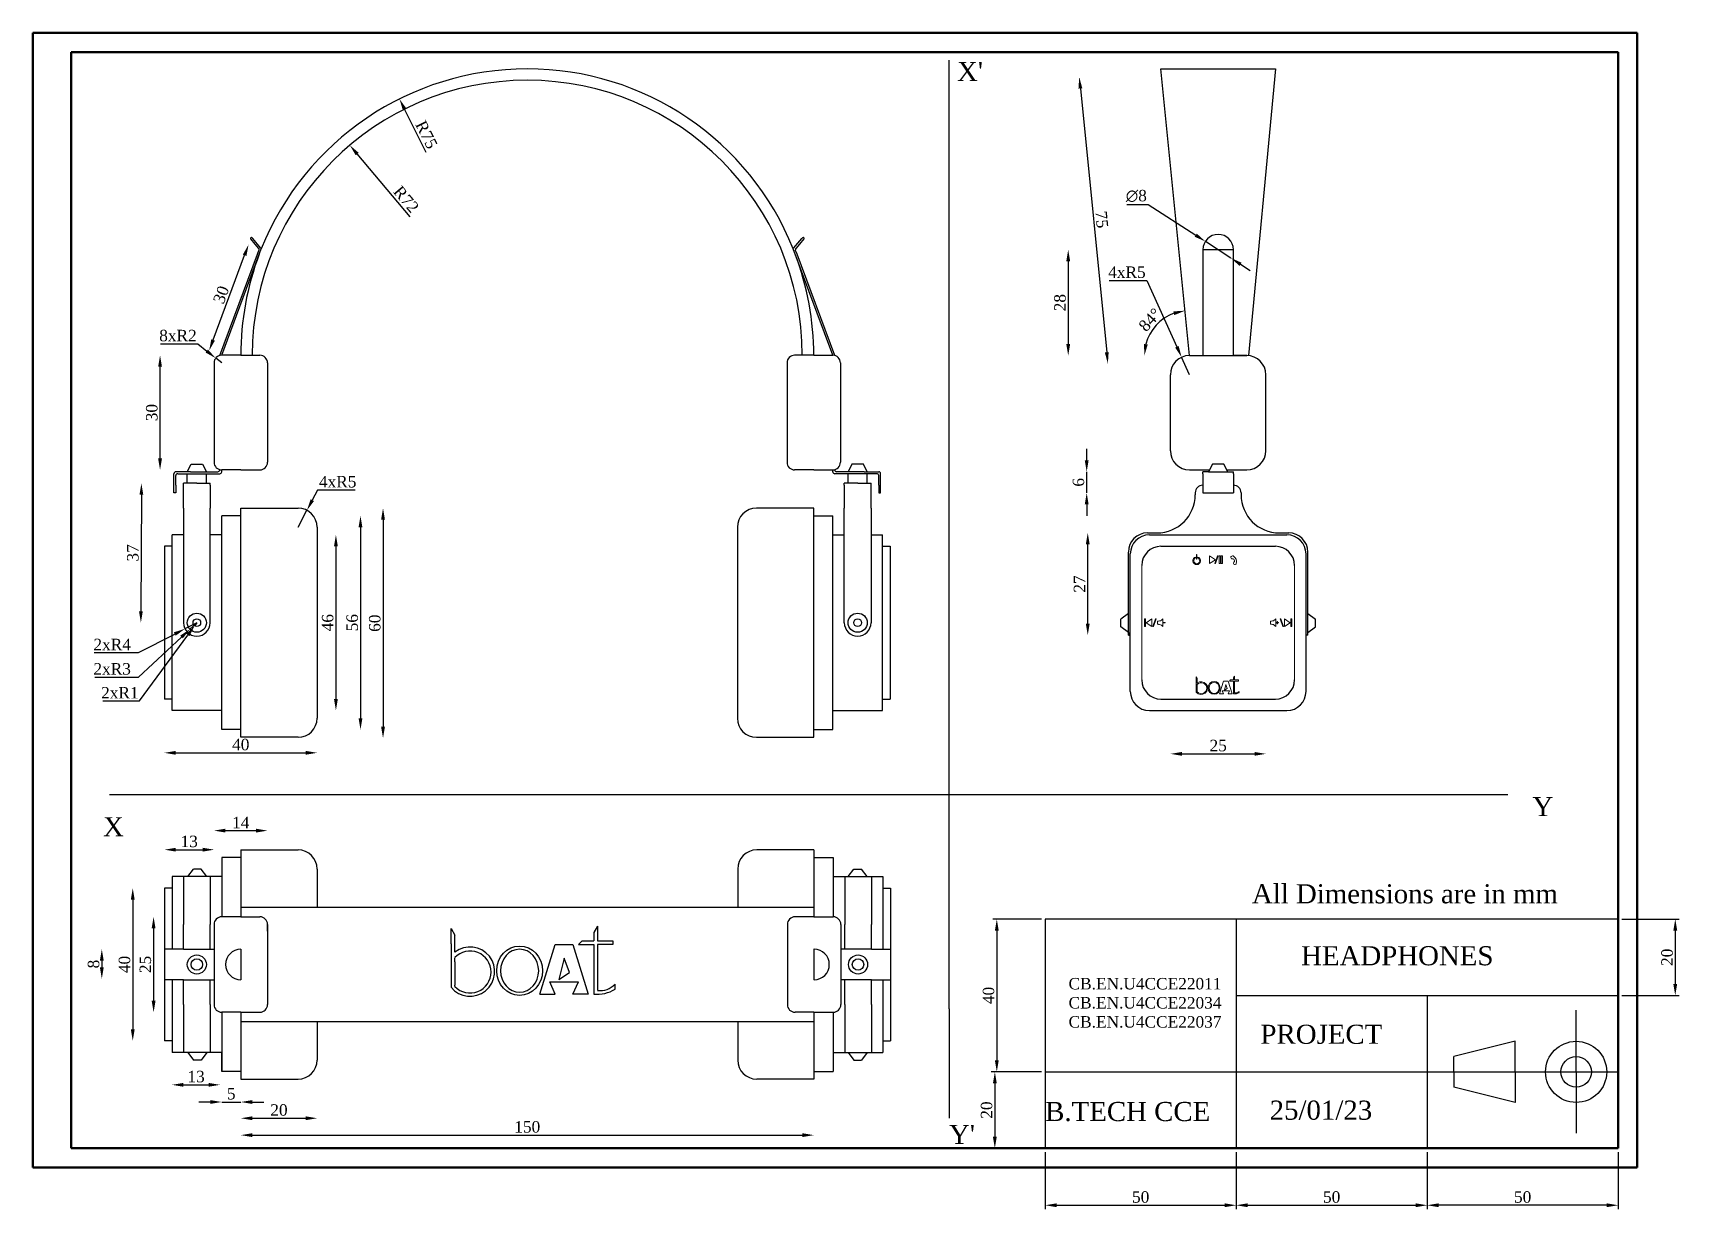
# Model space of a CAD drawing. Header units: millimetres. Extents: x 1323 to 1754, y 1207 to 1515.
import ezdxf

# ---------------------------------------------------------------- set-up
doc = ezdxf.new("R2010")
doc.units = ezdxf.units.MM
doc.linetypes.add('ACAD_ISO02W100', pattern=[15, 12, -3])
doc.linetypes.add('CENTER', pattern=[50.8, 31.75, -6.35, 6.35, -6.35])
doc.styles.get("Standard").update_dxf_attribs({"font": 'times.ttf', "height": 3})
doc.dimstyles.new('ISO-25', dxfattribs={"dimtxt": 3, "dimasz": 3, "dimexe": 1, "dimexo": 1, "dimtad": 1, "dimtoh": 1, "dimdec": 0, "dimdsep": 46, "dimtxsty": 'Standard', "dimcen": 2.5, "dimadec": 0, "dimazin": 0, "dimtfac": 1, "dimtdec": 0, "dimtmove": 0, "dimatfit": 3, "dimfxl": 1, "dimarcsym": 0})

msp = doc.modelspace()

# ---------------------------------------------------------------- texts
for s, p in [("X'", (1565.11, 1502.59)), ('Y', (1715.76, 1310.14)), ('X', (1341.54, 1304.86)), ("Y'", (1563.01, 1224.31))]:
    msp.add_text(s, height=5).set_placement(p)
at = {"char_height": 3, "attachment_point": 5}
for s, insert, rotation in [('R75', (1426.22, 1488.55), 296.4959), ('R72', (1420.92, 1471.64), 310.1895), ('75', (1603, 1466.34), 275.7048), ('30', (1372.47, 1446.65), 69.5917), ('28', (1592.07, 1444.58), 90), ('84°', (1615.62, 1440.09), 47.8524), ('6', (1596.9, 1397.54), 90), ('37', (1349.36, 1379.05), 89.78), ('27', (1597.17, 1370.92), 90), ('25', (1352.63, 1271.3), 90)]:
    msp.add_mtext(s, dxfattribs=dict(at, insert=insert, rotation=rotation))
for s, insert in [('13', (1364.1, 1303.51)), ('13', (1365.9, 1241.95)), ('5', (1375.1, 1237.45)), ('20', (1387.6, 1233.2)), ('150', (1452.6, 1228.78))]:
    msp.add_mtext(s, dxfattribs=dict(at, insert=insert))
at = {"attachment_point": 1}
for s, width, heights, insert, char_height in [('All Dimensions are in mm', 96.6415, [7.93], (1642.3, 1292.31), 5), ('HEADPHONES', 87.3799, [0], (1655.19, 1276.1), 5), ('CB.EN.U4CCE22011\\PCB.EN.U4CCE22034\\PCB.EN.U4CCE22037', 50, [0], (1594.31, 1267.78), 3), ('PROJECT', 50, [0], (1644.55, 1255.54), 5), ('B.TECH CCE', 50, [0], (1588.19, 1235.32), 5), ('25/01/23', 50, [0], (1646.95, 1235.67), 5)]:
    msp.add_mtext_dynamic_manual_height_columns(s, width=width, gutter_width=25, heights=heights, dxfattribs=dict(at, insert=insert, char_height=char_height))

# ---------------------------------------------------------------- blocks, each defined once
blk = doc.blocks.new('*D1')
at = {"color": 0, "lineweight": -2, "transparency": 16777216}
for p, q in [((1587.19, 1283.19), (1574.52, 1283.19)), ((1575.52, 1280.19), (1575.52, 1246.19)), ((1587.19, 1243.19), (1574.52, 1243.19))]:
    blk.add_line(p, q, dxfattribs=at)
at = {"color": 0, "transparency": 16777216}
for points in [[(1575.02, 1280.19), (1576.02, 1280.19), (1575.52, 1283.19)], [(1575.02, 1246.19), (1576.02, 1246.19), (1575.52, 1243.19)]]:
    blk.add_solid(points, dxfattribs=at)
at = {"layer": 'Defpoints', "color": 0, "transparency": 16777216}
for p in [(1588.19, 1283.19), (1575.52, 1243.19), (1588.19, 1243.19)]:
    blk.add_point(p, dxfattribs=at)
at = {"color": 0, "transparency": 16777216, "insert": (1573.37, 1263.19), "char_height": 3, "attachment_point": 5, "rotation": 90}
blk.add_mtext('40', dxfattribs=at)
blk = doc.blocks.new('*D2')
at = {"color": 0, "lineweight": -2, "transparency": 16777216}
for p, q in [((1587.19, 1243.19), (1574.01, 1243.19)), ((1575.01, 1240.19), (1575.01, 1226.19)), ((1587.19, 1223.19), (1574.01, 1223.19))]:
    blk.add_line(p, q, dxfattribs=at)
at = {"color": 0, "transparency": 16777216}
for points in [[(1574.51, 1240.19), (1575.51, 1240.19), (1575.01, 1243.19)], [(1574.51, 1226.19), (1575.51, 1226.19), (1575.01, 1223.19)]]:
    blk.add_solid(points, dxfattribs=at)
at = {"layer": 'Defpoints', "color": 0, "transparency": 16777216}
for p in [(1588.19, 1243.19), (1575.01, 1223.19), (1588.19, 1223.19)]:
    blk.add_point(p, dxfattribs=at)
at = {"color": 0, "transparency": 16777216, "insert": (1572.86, 1233.19), "char_height": 3, "attachment_point": 5, "rotation": 90}
blk.add_mtext('20', dxfattribs=at)
blk = doc.blocks.new('*D3')
at = {"color": 0, "lineweight": -2, "transparency": 16777216}
for p, q in [((1588.19, 1222.19), (1588.19, 1207.27)), ((1638.19, 1222.19), (1638.19, 1207.27)), ((1591.19, 1208.27), (1635.19, 1208.27))]:
    blk.add_line(p, q, dxfattribs=at)
at = {"color": 0, "transparency": 16777216}
for points in [[(1591.19, 1208.77), (1591.19, 1207.77), (1588.19, 1208.27)], [(1635.19, 1208.77), (1635.19, 1207.77), (1638.19, 1208.27)]]:
    blk.add_solid(points, dxfattribs=at)
at = {"layer": 'Defpoints', "color": 0, "transparency": 16777216}
for p in [(1588.19, 1223.19), (1638.19, 1223.19), (1638.19, 1208.27)]:
    blk.add_point(p, dxfattribs=at)
at = {"color": 0, "transparency": 16777216, "insert": (1613.19, 1210.42), "char_height": 3, "attachment_point": 5}
blk.add_mtext('50', dxfattribs=at)
blk = doc.blocks.new('*D4')
at = {"color": 0, "lineweight": -2, "transparency": 16777216}
for p, q in [((1638.19, 1222.19), (1638.19, 1207.27)), ((1688.19, 1222.19), (1688.19, 1207.27)), ((1641.19, 1208.27), (1685.19, 1208.27))]:
    blk.add_line(p, q, dxfattribs=at)
at = {"color": 0, "transparency": 16777216}
for points in [[(1641.19, 1208.77), (1641.19, 1207.77), (1638.19, 1208.27)], [(1685.19, 1208.77), (1685.19, 1207.77), (1688.19, 1208.27)]]:
    blk.add_solid(points, dxfattribs=at)
at = {"layer": 'Defpoints', "color": 0, "transparency": 16777216}
for p in [(1638.19, 1223.19), (1688.19, 1223.19), (1688.19, 1208.27)]:
    blk.add_point(p, dxfattribs=at)
at = {"color": 0, "transparency": 16777216, "insert": (1663.19, 1210.42), "char_height": 3, "attachment_point": 5}
blk.add_mtext('50', dxfattribs=at)
blk = doc.blocks.new('*D5')
at = {"color": 0, "lineweight": -2, "transparency": 16777216}
for p, q in [((1688.19, 1222.19), (1688.19, 1207.27)), ((1738.19, 1222.19), (1738.19, 1207.27)), ((1735.19, 1208.27), (1691.19, 1208.27))]:
    blk.add_line(p, q, dxfattribs=at)
at = {"color": 0, "transparency": 16777216}
for points in [[(1691.19, 1208.77), (1691.19, 1207.77), (1688.19, 1208.27)], [(1735.19, 1208.77), (1735.19, 1207.77), (1738.19, 1208.27)]]:
    blk.add_solid(points, dxfattribs=at)
at = {"layer": 'Defpoints', "color": 0, "transparency": 16777216}
for p in [(1688.19, 1223.19), (1738.19, 1223.19), (1688.19, 1208.27)]:
    blk.add_point(p, dxfattribs=at)
at = {"color": 0, "transparency": 16777216, "insert": (1713.19, 1210.42), "char_height": 3, "attachment_point": 5}
blk.add_mtext('50', dxfattribs=at)
blk = doc.blocks.new('*D6')
at = {"color": 0, "lineweight": -2, "transparency": 16777216}
for p, q in [((1739.19, 1283.19), (1754.14, 1283.19)), ((1753.14, 1280.19), (1753.14, 1266.19)), ((1739.19, 1263.19), (1754.14, 1263.19))]:
    blk.add_line(p, q, dxfattribs=at)
at = {"color": 0, "transparency": 16777216}
for points in [[(1752.64, 1280.19), (1753.64, 1280.19), (1753.14, 1283.19)], [(1752.64, 1266.19), (1753.64, 1266.19), (1753.14, 1263.19)]]:
    blk.add_solid(points, dxfattribs=at)
at = {"layer": 'Defpoints', "color": 0, "transparency": 16777216}
for p in [(1738.19, 1283.19), (1738.19, 1263.19), (1753.14, 1263.19)]:
    blk.add_point(p, dxfattribs=at)
at = {"color": 0, "transparency": 16777216, "insert": (1750.99, 1273.19), "char_height": 3, "attachment_point": 5, "rotation": 90}
blk.add_mtext('20', dxfattribs=at)
blk = doc.blocks.new('*D8')
at = {"color": 0, "lineweight": -2, "transparency": 16777216}
blk.add_line((1356.47, 1403.79), (1356.47, 1427.79), dxfattribs=at)
at = {"color": 0, "transparency": 16777216}
for points in [[(1355.97, 1427.79), (1356.97, 1427.79), (1356.47, 1430.79)], [(1355.97, 1403.79), (1356.97, 1403.79), (1356.47, 1400.79)]]:
    blk.add_solid(points, dxfattribs=at)
at = {"layer": 'Defpoints', "color": 0, "transparency": 16777216}
for p in [(1356.47, 1430.79), (1356.47, 1430.79), (1356.47, 1400.79)]:
    blk.add_point(p, dxfattribs=at)
at = {"color": 0, "transparency": 16777216, "insert": (1354.31, 1415.79), "char_height": 3, "attachment_point": 5, "rotation": 90}
blk.add_mtext('30', dxfattribs=at)
blk = doc.blocks.new('*D9')
at = {"color": 0, "lineweight": -2, "transparency": 16777216}
for p, q in [((1356.59, 1433.79), (1366.36, 1433.79)), ((1366.36, 1433.79), (1368.7, 1431.91)), ((1372.6, 1428.79), (1371.04, 1430.04))]:
    blk.add_line(p, q, dxfattribs=at)
at = {"color": 0, "transparency": 16777216}
blk.add_solid([(1369.01, 1432.3), (1368.39, 1431.52), (1371.04, 1430.04)], dxfattribs=at)
at = {"layer": 'Defpoints', "color": 0, "transparency": 16777216}
for p in [(1371.04, 1430.04), (1372.6, 1428.79)]:
    blk.add_point(p, dxfattribs=at)
at = {"color": 0, "transparency": 16777216, "insert": (1361.16, 1435.94), "char_height": 3, "width": 4.9099, "attachment_point": 5}
blk.add_mtext('8xR2', dxfattribs=at)
blk = doc.blocks.new('*D10')
at = {"color": 0, "lineweight": -2, "transparency": 16777216}
blk.add_line((1414.84, 1387.79), (1414.84, 1333.54), dxfattribs=at)
at = {"color": 0, "transparency": 16777216}
for points in [[(1414.34, 1387.79), (1415.34, 1387.79), (1414.84, 1390.79)], [(1414.34, 1333.54), (1415.34, 1333.54), (1414.84, 1330.54)]]:
    blk.add_solid(points, dxfattribs=at)
at = {"layer": 'Defpoints', "color": 0, "transparency": 16777216}
for p in [(1414.84, 1390.79), (1414.84, 1330.54), (1414.84, 1330.54)]:
    blk.add_point(p, dxfattribs=at)
at = {"color": 0, "transparency": 16777216, "insert": (1412.69, 1360.66), "char_height": 3, "attachment_point": 5, "rotation": 90}
blk.add_mtext('60', dxfattribs=at)
blk = doc.blocks.new('*D11')
at = {"color": 0, "lineweight": -2, "transparency": 16777216}
for p, q in [((1397.72, 1395.52), (1396.33, 1392.87)), ((1407.58, 1395.52), (1397.72, 1395.52)), ((1392.6, 1385.79), (1394.93, 1390.21))]:
    blk.add_line(p, q, dxfattribs=at)
at = {"color": 0, "transparency": 16777216}
blk.add_solid([(1395.88, 1393.1), (1396.77, 1392.64), (1394.93, 1390.21)], dxfattribs=at)
at = {"layer": 'Defpoints', "color": 0, "transparency": 16777216}
for p in [(1394.93, 1390.21), (1392.6, 1385.79)]:
    blk.add_point(p, dxfattribs=at)
at = {"color": 0, "transparency": 16777216, "insert": (1402.97, 1397.68), "char_height": 3, "attachment_point": 5}
blk.add_mtext('4xR5', dxfattribs=at)
blk = doc.blocks.new('*D12')
at = {"color": 0, "lineweight": -2, "transparency": 16777216}
for p, q in [((1350.82, 1352.95), (1360.32, 1357.82)), ((1366.1, 1360.79), (1362.99, 1359.19)), ((1339.25, 1352.95), (1350.82, 1352.95))]:
    blk.add_line(p, q, dxfattribs=at)
at = {"color": 0, "transparency": 16777216}
blk.add_solid([(1360.09, 1358.27), (1360.55, 1357.38), (1362.99, 1359.19)], dxfattribs=at)
at = {"layer": 'Defpoints', "color": 0, "transparency": 16777216}
for p in [(1362.99, 1359.19), (1366.1, 1360.79)]:
    blk.add_point(p, dxfattribs=at)
at = {"color": 0, "transparency": 16777216, "insert": (1343.93, 1355.08), "char_height": 3, "attachment_point": 5}
blk.add_mtext('2xR4', dxfattribs=at)
blk = doc.blocks.new('*D13')
at = {"color": 0, "lineweight": -2, "transparency": 16777216}
for p, q in [((1366.1, 1360.79), (1364.28, 1359.08)), ((1350.82, 1346.53), (1362.08, 1357.04)), ((1339.36, 1346.53), (1350.82, 1346.53))]:
    blk.add_line(p, q, dxfattribs=at)
at = {"color": 0, "transparency": 16777216}
blk.add_solid([(1361.74, 1357.4), (1362.42, 1356.67), (1364.28, 1359.08)], dxfattribs=at)
at = {"layer": 'Defpoints', "color": 0, "transparency": 16777216}
for p in [(1364.28, 1359.08), (1366.1, 1360.79)]:
    blk.add_point(p, dxfattribs=at)
at = {"color": 0, "transparency": 16777216, "insert": (1343.93, 1348.68), "char_height": 3, "attachment_point": 5}
blk.add_mtext('2xR3', dxfattribs=at)
blk = doc.blocks.new('*D14')
at = {"color": 0, "lineweight": -2, "transparency": 16777216}
for p, q in [((1351.06, 1340.32), (1363.73, 1357.56)), ((1366.1, 1360.79), (1365.51, 1359.98)), ((1341.47, 1340.32), (1351.06, 1340.32))]:
    blk.add_line(p, q, dxfattribs=at)
at = {"color": 0, "transparency": 16777216}
blk.add_solid([(1363.33, 1357.86), (1364.14, 1357.27), (1365.51, 1359.98)], dxfattribs=at)
at = {"layer": 'Defpoints', "color": 0, "transparency": 16777216}
for p in [(1365.51, 1359.98), (1366.1, 1360.79)]:
    blk.add_point(p, dxfattribs=at)
at = {"color": 0, "transparency": 16777216, "insert": (1345.95, 1342.45), "char_height": 3, "attachment_point": 5}
blk.add_mtext('2xR1', dxfattribs=at)
blk = doc.blocks.new('*D15')
at = {"color": 0, "lineweight": -2, "transparency": 16777216}
blk.add_line((1408.94, 1385.79), (1408.94, 1335.79), dxfattribs=at)
at = {"color": 0, "transparency": 16777216}
for points in [[(1408.44, 1385.79), (1409.44, 1385.79), (1408.94, 1388.79)], [(1408.44, 1335.79), (1409.44, 1335.79), (1408.94, 1332.79)]]:
    blk.add_solid(points, dxfattribs=at)
at = {"layer": 'Defpoints', "color": 0, "transparency": 16777216}
for p in [(1408.94, 1388.79), (1408.94, 1332.79), (1408.94, 1332.79)]:
    blk.add_point(p, dxfattribs=at)
at = {"color": 0, "transparency": 16777216, "insert": (1406.79, 1360.79), "char_height": 3, "attachment_point": 5, "rotation": 90}
blk.add_mtext('56', dxfattribs=at)
blk = doc.blocks.new('*D16')
at = {"color": 0, "lineweight": -2, "transparency": 16777216}
blk.add_line((1402.51, 1380.79), (1402.51, 1340.79), dxfattribs=at)
at = {"color": 0, "transparency": 16777216}
for points in [[(1402.01, 1380.79), (1403.01, 1380.79), (1402.51, 1383.79)], [(1402.01, 1340.79), (1403.01, 1340.79), (1402.51, 1337.79)]]:
    blk.add_solid(points, dxfattribs=at)
at = {"layer": 'Defpoints', "color": 0, "transparency": 16777216}
for p in [(1402.51, 1383.79), (1402.51, 1337.79), (1402.51, 1337.79)]:
    blk.add_point(p, dxfattribs=at)
at = {"color": 0, "transparency": 16777216, "insert": (1400.36, 1360.79), "char_height": 3, "attachment_point": 5, "rotation": 90}
blk.add_mtext('46', dxfattribs=at)
blk = doc.blocks.new('*D17')
at = {"color": 0, "lineweight": -2, "transparency": 16777216}
blk.add_line((1360.6, 1326.72), (1394.6, 1326.72), dxfattribs=at)
at = {"color": 0, "transparency": 16777216}
for points in [[(1360.6, 1327.22), (1360.6, 1326.22), (1357.6, 1326.72)], [(1394.6, 1327.22), (1394.6, 1326.22), (1397.6, 1326.72)]]:
    blk.add_solid(points, dxfattribs=at)
at = {"layer": 'Defpoints', "color": 0, "transparency": 16777216}
for p in [(1357.6, 1326.72), (1397.6, 1326.72), (1397.6, 1326.72)]:
    blk.add_point(p, dxfattribs=at)
at = {"color": 0, "transparency": 16777216, "insert": (1377.6, 1328.87), "char_height": 3, "attachment_point": 5}
blk.add_mtext('40', dxfattribs=at)
blk = doc.blocks.new('*D18')
at = {"color": 0, "lineweight": -2, "transparency": 16777216}
blk.add_line((1349.32, 1288.3), (1349.32, 1254.3), dxfattribs=at)
at = {"color": 0, "transparency": 16777216}
for points in [[(1348.82, 1288.3), (1349.82, 1288.3), (1349.32, 1291.3)], [(1348.82, 1254.3), (1349.82, 1254.3), (1349.32, 1251.3)]]:
    blk.add_solid(points, dxfattribs=at)
at = {"layer": 'Defpoints', "color": 0, "transparency": 16777216}
for p in [(1349.32, 1291.3), (1349.32, 1251.3), (1349.32, 1251.3)]:
    blk.add_point(p, dxfattribs=at)
at = {"color": 0, "transparency": 16777216, "insert": (1347.17, 1271.3), "char_height": 3, "attachment_point": 5, "rotation": 90}
blk.add_mtext('40', dxfattribs=at)
blk = doc.blocks.new('*D19')
at = {"color": 0, "lineweight": -2, "transparency": 16777216}
blk.add_line((1373.6, 1306.35), (1381.6, 1306.35), dxfattribs=at)
at = {"color": 0, "transparency": 16777216}
for points in [[(1373.6, 1306.85), (1373.6, 1305.85), (1370.6, 1306.35)], [(1381.6, 1306.85), (1381.6, 1305.85), (1384.6, 1306.35)]]:
    blk.add_solid(points, dxfattribs=at)
at = {"layer": 'Defpoints', "color": 0, "transparency": 16777216}
for p in [(1370.6, 1306.35), (1384.6, 1306.35), (1384.6, 1306.35)]:
    blk.add_point(p, dxfattribs=at)
at = {"color": 0, "transparency": 16777216, "insert": (1377.6, 1308.47), "char_height": 3, "attachment_point": 5}
blk.add_mtext('14', dxfattribs=at)
blk = doc.blocks.new('*D20')
at = {"color": 0, "lineweight": -2, "transparency": 16777216}
blk.add_line((1341.22, 1272.3), (1341.22, 1270.53), dxfattribs=at)
at = {"color": 0, "transparency": 16777216}
for points in [[(1340.72, 1272.3), (1341.72, 1272.3), (1341.22, 1275.3)], [(1340.72, 1270.53), (1341.72, 1270.53), (1341.22, 1267.53)]]:
    blk.add_solid(points, dxfattribs=at)
at = {"layer": 'Defpoints', "color": 0, "transparency": 16777216}
for p in [(1341.22, 1275.3), (1341.22, 1267.53), (1341.22, 1267.53)]:
    blk.add_point(p, dxfattribs=at)
at = {"color": 0, "transparency": 16777216, "insert": (1339.07, 1271.41), "char_height": 3, "attachment_point": 5, "rotation": 90}
blk.add_mtext('8', dxfattribs=at)
blk = doc.blocks.new('*D21')
at = {"color": 0, "lineweight": -2, "transparency": 16777216}
blk.add_line((1623.97, 1326.45), (1642.99, 1326.45), dxfattribs=at)
at = {"color": 0, "transparency": 16777216}
for points in [[(1623.97, 1326.95), (1623.97, 1325.95), (1620.97, 1326.45)], [(1642.99, 1326.95), (1642.99, 1325.95), (1645.99, 1326.45)]]:
    blk.add_solid(points, dxfattribs=at)
at = {"layer": 'Defpoints', "color": 0, "transparency": 16777216}
for p in [(1620.97, 1326.45), (1645.99, 1326.45), (1645.99, 1326.45)]:
    blk.add_point(p, dxfattribs=at)
at = {"color": 0, "transparency": 16777216, "insert": (1633.48, 1328.61), "char_height": 3, "attachment_point": 5}
blk.add_mtext('25', dxfattribs=at)
blk = doc.blocks.new('*D22')
at = {"color": 0, "lineweight": -2, "transparency": 16777216}
for p, q in [((1609.55, 1470.31), (1615.18, 1470.31)), ((1615.18, 1470.31), (1627.6, 1462.24)), ((1636.82, 1456.25), (1630.12, 1460.61)), ((1639.34, 1454.61), (1641.86, 1452.98))]:
    blk.add_line(p, q, dxfattribs=at)
at = {"color": 0, "transparency": 16777216}
for points in [[(1627.87, 1462.66), (1627.33, 1461.82), (1630.12, 1460.61)], [(1639.61, 1455.03), (1639.07, 1454.19), (1636.82, 1456.25)]]:
    blk.add_solid(points, dxfattribs=at)
at = {"layer": 'Defpoints', "color": 0, "transparency": 16777216}
for p in [(1630.12, 1460.61), (1636.82, 1456.25)]:
    blk.add_point(p, dxfattribs=at)
at = {"color": 0, "transparency": 16777216, "insert": (1612.05, 1472.5), "char_height": 3, "attachment_point": 5}
blk.add_mtext('∅8', dxfattribs=at)
blk = doc.blocks.new('*D23')
at = {"color": 0, "lineweight": -2, "transparency": 16777216}
for p, q in [((1604.98, 1450.38), (1614.84, 1450.38)), ((1614.84, 1450.38), (1622.68, 1433.01)), ((1625.97, 1425.72), (1623.91, 1430.28))]:
    blk.add_line(p, q, dxfattribs=at)
at = {"color": 0, "transparency": 16777216}
blk.add_solid([(1623.13, 1433.22), (1622.22, 1432.81), (1623.91, 1430.28)], dxfattribs=at)
at = {"layer": 'Defpoints', "color": 0, "transparency": 16777216}
for p in [(1623.91, 1430.28), (1625.97, 1425.72)]:
    blk.add_point(p, dxfattribs=at)
at = {"color": 0, "transparency": 16777216, "insert": (1609.59, 1452.53), "char_height": 3, "attachment_point": 5}
blk.add_mtext('4xR5', dxfattribs=at)

# ---------------------------------------------------------------- dimensions: what is measured, and where the dimension line sits
dim = msp.add_diameter_dim_2p(p1=(1636.82, 1456.25), p2=(1630.12, 1460.61), dimstyle='ISO-25')
dim.commit()
dim.dimension.update_dxf_attribs({"geometry": '*D22', "text_midpoint": (1612.05, 1470.31), "dimtype": 163})
for center, mpoint, text, picture, middle in [((1625.97, 1425.72), (1623.91, 1430.28), '4x<>', '*D23', (1609.59, 1450.38)), ((1366.1, 1360.79), (1362.99, 1359.19), '2x<>', '*D12', (1343.93, 1352.95)), ((1366.10382, 1360.78731), (1364.27596, 1359.08175), '2x<>', '*D13', (1343.93007, 1346.52814)), ((1366.1, 1360.79), (1365.51, 1359.98), '2xR1', '*D14', (1345.95, 1340.32))]:
    dim = msp.add_radius_dim(center=center, mpoint=mpoint, text=text, dimstyle='ISO-25')
    dim.commit()
    dim.dimension.update_dxf_attribs({"geometry": picture, "text_midpoint": middle, "dimtype": 164})
for center, mpoint, text, picture, middle in [((1372.6, 1428.79), (1371.04, 1430.04), '8xR2', '*D9', (1361.16, 1435.94)), ((1392.6, 1385.79), (1394.93, 1390.21), '4x<>', '*D11', (1402.97, 1397.68))]:
    dim = msp.add_radius_dim(center=center, mpoint=mpoint, text=text, dimstyle='ISO-25')
    dim.commit()
    dim.dimension.update_dxf_attribs({"geometry": picture, "text_midpoint": middle})
for base, p1, p2, picture, middle in [((1356.47, 1430.79), (1356.47, 1400.79), (1356.47, 1430.79), '*D8', (1354.31, 1415.79)), ((1414.84, 1330.54), (1414.84, 1390.79), (1414.84, 1330.54), '*D10', (1412.69, 1360.66)), ((1575.52, 1243.19), (1588.19, 1283.19), (1588.19, 1243.19), '*D1', (1573.37, 1263.19)), ((1753.14, 1263.19), (1738.19, 1283.19), (1738.19, 1263.19), '*D6', (1750.99, 1273.19)), ((1575.01, 1223.19), (1588.19, 1243.19), (1588.19, 1223.19), '*D2', (1572.86, 1233.19))]:
    dim = msp.add_linear_dim(base=base, p1=p1, p2=p2, angle=90, dimstyle='ISO-25')
    dim.commit()
    dim.dimension.update_dxf_attribs({"geometry": picture, "text_midpoint": middle})
for p1, p2, picture, middle in [((1408.94, 1388.79), (1408.94, 1332.79), '*D15', (1406.79, 1360.79)), ((1402.51, 1383.79), (1402.51, 1337.79), '*D16', (1400.36, 1360.79)), ((1620.97, 1326.45), (1645.99, 1326.45), '*D21', (1633.48, 1328.61)), ((1370.6, 1306.35), (1384.6, 1306.35), '*D19', (1377.6, 1308.47)), ((1349.32, 1291.3), (1349.32, 1251.3), '*D18', (1347.17, 1271.3)), ((1341.22, 1275.3), (1341.22, 1267.53), '*D20', (1339.07, 1271.41))]:
    dim = msp.add_aligned_dim(p1=p1, p2=p2, distance=0, dimstyle='ISO-25')
    dim.commit()
    dim.dimension.update_dxf_attribs({"geometry": picture, "text_midpoint": middle})
for base, p1, p2, picture, middle in [((1397.6, 1326.72), (1357.6, 1326.72), (1397.6, 1326.72), '*D17', (1377.6, 1328.87)), ((1638.19, 1208.27), (1588.19, 1223.19), (1638.19, 1223.19), '*D3', (1613.19, 1210.42)), ((1688.19, 1208.27), (1638.19, 1223.19), (1688.19, 1223.19), '*D4', (1663.19, 1210.42)), ((1688.19, 1208.27), (1738.19, 1223.19), (1688.19, 1223.19), '*D5', (1713.19, 1210.42))]:
    dim = msp.add_linear_dim(base=base, p1=p1, p2=p2, dimstyle='ISO-25')
    dim.commit()
    dim.dimension.update_dxf_attribs({"geometry": picture, "text_midpoint": middle})

# ---------------------------------------------------------------- linework, layer by layer
at = {"lineweight": 50}
for p, q in [((1743.19, 1515.19), (1323.19, 1515.19)), ((1323.19, 1515.19), (1323.19, 1218.19)), ((1743.19, 1218.19), (1743.19, 1515.19)), ((1738.19, 1510.19), (1333.19, 1510.19)), ((1333.19, 1510.19), (1333.19, 1223.19)), ((1738.19, 1223.19), (1738.19, 1510.19)), ((1333.19, 1223.19), (1738.19, 1223.19)), ((1323.19, 1218.19), (1743.19, 1218.19))]:
    msp.add_line(p, q, dxfattribs=at)
for p, q in [((1563.02, 1259.72), (1563.02, 1508.04)), ((1625.97, 1430.72), (1618.47, 1505.79)), ((1618.47, 1505.79), (1648.47, 1505.79)), ((1648.47, 1505.79), (1641.44, 1430.7)), ((1597.4, 1500.67), (1604.3, 1431.57)), ((1426.13, 1483.89), (1420.48, 1495.22)), ((1421.97, 1467.05), (1408.08, 1483.5)), ((1380.17, 1461.26), (1381.32, 1459.89)), ((1380.2, 1461.55), (1380.28, 1461.61)), ((1380.73, 1461.36), (1380.55, 1461.58)), ((1382.79, 1458.91), (1380.73, 1461.36)), ((1522.41, 1458.91), (1524.47, 1461.36)), ((1525.04, 1461.26), (1523.89, 1459.89)), ((1524.47, 1461.36), (1524.66, 1461.58)), ((1525.01, 1461.55), (1524.93, 1461.61)), ((1370.36, 1434.82), (1378.61, 1456.99)), ((1372.1, 1430.72), (1381.99, 1457.29)), ((1372.6, 1430.79), (1382.98, 1458.68)), ((1381.32, 1459.89), (1382.27, 1458.76)), ((1381.99, 1457.29), (1382.35, 1458.26)), ((1382.27, 1458.76), (1382.38, 1458.63)), ((1382.35, 1458.26), (1382.41, 1458.43)), ((1382.44, 1457.29), (1382.88, 1458.41)), ((1382.79, 1458.91), (1382.91, 1458.77)), ((1382.88, 1458.41), (1382.94, 1458.57)), ((1532.6, 1430.79), (1522.22, 1458.68)), ((1522.33, 1458.41), (1522.27, 1458.57)), ((1522.41, 1458.91), (1522.3, 1458.77)), ((1522.76, 1457.29), (1522.33, 1458.41)), ((1522.86, 1458.26), (1522.79, 1458.43)), ((1522.94, 1458.76), (1522.83, 1458.63)), ((1523.22, 1457.29), (1522.86, 1458.26)), ((1523.89, 1459.89), (1522.94, 1458.76)), ((1533.1, 1430.72), (1523.22, 1457.29)), ((1629.47, 1458.53), (1637.47, 1458.53)), ((1629.47, 1458.43), (1629.47, 1430.72)), ((1637.47, 1430.72), (1637.47, 1458.43)), ((1594.22, 1455.43), (1594.22, 1433.72)), ((1377.6, 1430.79), (1372.6, 1430.79)), ((1377.6, 1430.79), (1382.6, 1430.79)), ((1527.6, 1430.79), (1522.6, 1430.79)), ((1527.6, 1430.79), (1532.6, 1430.79)), ((1370.6, 1428.79), (1370.6, 1404.05)), ((1384.6, 1428.79), (1384.6, 1404.68)), ((1520.6, 1428.79), (1520.6, 1404.68)), ((1534.6, 1428.79), (1534.6, 1404.05)), ((1625.97, 1430.72), (1633.47, 1430.72)), ((1625.97, 1430.72), (1625.97, 1430.72)), ((1633.47, 1430.72), (1633.47, 1430.72)), ((1633.47, 1430.72), (1640.97, 1430.72)), ((1640.97, 1430.72), (1637.47, 1430.72)), ((1620.97, 1405.79), (1620.97, 1425.72)), ((1620.97, 1425.72), (1620.97, 1425.72)), ((1645.97, 1405.79), (1645.97, 1425.72)), ((1599.05, 1403.29), (1599.05, 1406.29)), ((1620.97, 1405.79), (1620.97, 1405.79)), ((1363.6, 1400.29), (1364.6, 1402.29)), ((1364.6, 1402.29), (1367.6, 1402.29)), ((1367.6, 1402.29), (1368.6, 1400.29)), ((1370.6, 1404.05), (1370.6, 1402.79)), ((1370.6, 1403.42), (1370.6, 1402.79)), ((1372.1, 1400.79), (1372.1, 1400.85)), ((1372.1, 1400.85), (1372.1, 1400.79)), ((1377.6, 1400.79), (1372.6, 1400.79)), ((1372.6, 1400.29), (1372.6, 1400.79)), ((1377.6, 1400.79), (1382.6, 1400.79)), ((1384.6, 1404.68), (1384.6, 1402.79)), ((1520.6, 1404.68), (1520.6, 1402.79)), ((1527.6, 1400.79), (1522.6, 1400.79)), ((1527.6, 1400.79), (1532.6, 1400.79)), ((1532.6, 1400.29), (1532.6, 1400.79)), ((1533.1, 1400.79), (1533.1, 1400.85)), ((1533.1, 1400.85), (1533.1, 1400.79)), ((1534.6, 1404.05), (1534.6, 1402.79)), ((1534.6, 1403.42), (1534.6, 1402.79)), ((1537.6, 1402.29), (1536.6, 1400.29)), ((1540.6, 1402.29), (1537.6, 1402.29)), ((1541.6, 1400.29), (1540.6, 1402.29)), ((1625.97, 1400.79), (1631.22, 1400.79)), ((1625.97, 1400.79), (1625.97, 1400.79)), ((1631.97, 1402.29), (1630.97, 1400.29)), ((1634.97, 1402.29), (1631.97, 1402.29)), ((1635.97, 1400.29), (1634.97, 1402.29)), ((1635.72, 1400.79), (1640.97, 1400.79)), ((1360.1, 1394.79), (1360.1, 1399.79)), ((1364.4, 1400.29), (1360.6, 1400.29)), ((1360.6, 1396.79), (1360.6, 1399.29)), ((1360.6, 1396.79), (1360.6, 1394.79)), ((1361.1, 1399.79), (1372.1, 1399.79)), ((1366.1, 1397.29), (1362.6, 1397.29)), ((1362.6, 1396.79), (1362.6, 1397.29)), ((1362.6, 1390.79), (1362.6, 1396.79)), ((1363.6, 1397.29), (1363.6, 1399.79)), ((1364.4, 1400.29), (1371.6, 1400.29)), ((1366.1, 1397.29), (1369.6, 1397.29)), ((1368.6, 1397.29), (1368.6, 1399.79)), ((1369.6, 1396.79), (1369.6, 1397.29)), ((1369.6, 1396.79), (1369.6, 1390.79)), ((1544.1, 1399.79), (1533.1, 1399.79)), ((1540.81, 1400.29), (1533.6, 1400.29)), ((1539.1, 1397.29), (1535.6, 1397.29)), ((1535.6, 1396.79), (1535.6, 1397.29)), ((1535.6, 1396.79), (1535.6, 1390.79)), ((1536.6, 1397.29), (1536.6, 1399.79)), ((1539.1, 1397.29), (1542.6, 1397.29)), ((1540.81, 1400.29), (1544.6, 1400.29)), ((1541.6, 1397.29), (1541.6, 1399.79)), ((1542.6, 1396.79), (1542.6, 1397.29)), ((1542.6, 1390.79), (1542.6, 1396.79)), ((1544.6, 1396.79), (1544.6, 1399.29)), ((1544.6, 1396.79), (1544.6, 1394.79)), ((1545.1, 1394.79), (1545.1, 1399.79)), ((1599.05, 1394.79), (1599.05, 1400.29)), ((1630.97, 1400.29), (1629.47, 1400.29)), ((1629.47, 1399.79), (1629.47, 1400.29)), ((1629.47, 1399.79), (1629.47, 1394.79)), ((1629.47, 1396.79), (1629.47, 1396.79)), ((1630.97, 1400.29), (1635.97, 1400.29)), ((1630.97, 1400.29), (1635.97, 1400.29)), ((1635.97, 1400.29), (1637.47, 1400.29)), ((1637.47, 1399.79), (1637.47, 1400.29)), ((1637.47, 1399.79), (1637.47, 1394.79)), ((1351.58, 1394.29), (1351.46, 1363.79)), ((1360.6, 1394.79), (1360.1, 1394.79)), ((1544.6, 1394.79), (1545.1, 1394.79)), ((1627.47, 1394.79), (1627.47, 1394.29)), ((1629.47, 1394.79), (1637.47, 1394.79)), ((1639.47, 1394.79), (1639.47, 1394.29)), ((1362.6, 1390.79), (1362.6, 1360.79)), ((1369.6, 1360.79), (1369.6, 1390.79)), ((1372.6, 1332.79), (1372.6, 1388.79)), ((1377.6, 1388.79), (1372.6, 1388.79)), ((1377.6, 1390.79), (1392.6, 1390.79)), ((1377.6, 1330.79), (1377.6, 1390.79)), ((1527.6, 1390.79), (1512.6, 1390.79)), ((1527.6, 1330.79), (1527.6, 1390.79)), ((1527.6, 1388.79), (1532.6, 1388.79)), ((1532.6, 1332.79), (1532.6, 1388.79)), ((1535.6, 1360.79), (1535.6, 1390.79)), ((1542.6, 1390.79), (1542.6, 1360.79)), ((1599.05, 1391.79), (1599.05, 1388.79)), ((1362.6, 1383.79), (1359.6, 1383.79)), ((1359.6, 1380.79), (1359.6, 1383.79)), ((1372.6, 1383.79), (1369.6, 1383.79)), ((1397.6, 1385.79), (1397.6, 1335.79)), ((1507.6, 1385.79), (1507.6, 1335.79)), ((1532.6, 1383.79), (1535.6, 1383.79)), ((1542.6, 1383.79), (1545.6, 1383.79)), ((1545.6, 1380.79), (1545.6, 1383.79)), ((1614.97, 1384.29), (1617.47, 1384.29)), ((1615.47, 1383.79), (1651.47, 1383.79)), ((1617.47, 1384.29), (1617.47, 1384.29)), ((1649.47, 1384.29), (1651.97, 1384.29)), ((1357.6, 1380.79), (1357.6, 1340.79)), ((1359.6, 1380.79), (1357.6, 1380.79)), ((1359.6, 1337.79), (1359.6, 1380.79)), ((1545.6, 1337.79), (1545.6, 1380.79)), ((1545.6, 1380.79), (1547.6, 1380.79)), ((1547.6, 1380.79), (1547.6, 1340.79)), ((1599.33, 1360.55), (1599.33, 1381.29)), ((1609.97, 1363.19), (1609.97, 1379.29)), ((1618.47, 1380.79), (1648.47, 1380.79)), ((1656.97, 1363.19), (1656.97, 1379.29)), ((1610.47, 1342.79), (1610.47, 1378.79)), ((1656.47, 1342.79), (1656.47, 1378.79)), ((1609.97, 1357.55), (1609.97, 1367.29)), ((1656.97, 1357.55), (1656.97, 1367.29)), ((1609.97, 1363.19), (1607.97, 1361.69)), ((1656.97, 1363.19), (1658.97, 1361.69)), ((1607.97, 1359.69), (1607.97, 1361.69)), ((1609.97, 1358.19), (1607.97, 1359.69)), ((1609.97, 1358.19), (1609.97, 1357.55)), ((1609.97, 1357.55), (1610.47, 1357.55)), ((1656.97, 1357.55), (1656.47, 1357.55)), ((1656.97, 1358.19), (1658.97, 1359.69)), ((1658.97, 1359.69), (1658.97, 1361.69)), ((1359.6, 1340.79), (1357.6, 1340.79)), ((1545.6, 1340.79), (1547.6, 1340.79)), ((1618.47, 1340.79), (1648.47, 1340.79)), ((1372.6, 1337.79), (1359.6, 1337.79)), ((1532.6, 1337.79), (1545.6, 1337.79)), ((1615.47, 1337.79), (1651.47, 1337.79)), ((1377.6, 1332.79), (1372.6, 1332.79)), ((1527.6, 1332.79), (1532.6, 1332.79)), ((1392.6, 1330.79), (1377.6, 1330.79)), ((1512.6, 1330.79), (1527.6, 1330.79)), ((1343.24, 1315.8), (1709.27, 1315.8)), ((1360.6, 1301.36), (1367.6, 1301.36)), ((1372.6, 1299.3), (1372.6, 1294.3)), ((1377.6, 1299.3), (1372.6, 1299.3)), ((1377.65, 1301.3), (1377.6, 1301.3)), ((1377.6, 1301.3), (1377.6, 1299.3)), ((1377.6, 1299.3), (1377.6, 1283.8)), ((1377.65, 1301.3), (1392.6, 1301.3)), ((1527.6, 1301.3), (1512.7, 1301.3)), ((1527.6, 1301.3), (1527.6, 1283.8)), ((1527.65, 1299.3), (1527.6, 1299.3)), ((1527.65, 1299.3), (1532.7, 1299.3)), ((1532.7, 1299.3), (1532.7, 1294.3)), ((1359.6, 1294.3), (1359.6, 1275.3)), ((1372.6, 1294.3), (1359.6, 1294.3)), ((1362.6, 1294.3), (1362.6, 1281.74)), ((1363.7, 1294.3), (1365.2, 1296.3)), ((1367.2, 1296.3), (1365.2, 1296.3)), ((1368.7, 1294.3), (1367.2, 1296.3)), ((1369.6, 1294.3), (1369.6, 1281.74)), ((1397.6, 1296.3), (1397.6, 1286.3)), ((1507.7, 1296.3), (1507.7, 1286.3)), ((1532.7, 1294.3), (1545.7, 1294.3)), ((1535.7, 1294.3), (1535.7, 1281.74)), ((1536.6, 1294.3), (1538.1, 1296.3)), ((1538.1, 1296.3), (1540.1, 1296.3)), ((1541.6, 1294.3), (1540.1, 1296.3)), ((1542.7, 1294.3), (1542.7, 1281.74)), ((1545.7, 1294.3), (1545.7, 1275.3)), ((1357.6, 1291.3), (1357.6, 1251.3)), ((1359.6, 1291.3), (1357.6, 1291.3)), ((1545.7, 1291.3), (1547.7, 1291.3)), ((1547.7, 1291.3), (1547.7, 1251.3)), ((1377.65, 1286.3), (1377.6, 1286.3)), ((1354.78, 1280.8), (1354.78, 1261.8)), ((1362.6, 1275.3), (1362.6, 1281.74)), ((1369.6, 1275.3), (1369.6, 1281.74)), ((1370.6, 1281.8), (1370.6, 1260.8)), ((1377.65, 1283.8), (1372.6, 1283.8)), ((1374.2, 1283.8), (1372.6, 1283.8)), ((1377.65, 1283.8), (1382.6, 1283.8)), ((1380.13, 1283.8), (1382.6, 1283.8)), ((1384.6, 1281.8), (1384.6, 1260.8)), ((1384.6, 1280.05), (1384.6, 1281.8)), ((1432.64, 1276.75), (1432.64, 1280.75)), ((1432.64, 1280.75), (1433.64, 1279.02)), ((1471.01, 1281.37), (1470.01, 1279.64)), ((1471.01, 1281.37), (1471.01, 1277.53)), ((1520.7, 1281.8), (1520.7, 1260.8)), ((1527.65, 1283.8), (1522.7, 1283.8)), ((1527.65, 1283.8), (1532.7, 1283.8)), ((1534.7, 1281.8), (1534.7, 1260.8)), ((1535.7, 1275.3), (1535.7, 1281.74)), ((1542.7, 1275.3), (1542.7, 1281.74)), ((1638.19, 1283.19), (1588.19, 1283.19)), ((1588.19, 1283.19), (1588.19, 1263.19)), ((1688.19, 1283.19), (1638.19, 1283.19)), ((1638.19, 1283.19), (1638.19, 1223.19)), ((1738.19, 1283.19), (1688.19, 1283.19)), ((1738.19, 1223.19), (1738.19, 1283.19)), ((1432.64, 1276.75), (1432.64, 1271.75)), ((1433.64, 1275.02), (1433.64, 1279.02)), ((1455.92, 1263.54), (1459.89, 1276.53)), ((1459.89, 1276.53), (1464.51, 1276.53)), ((1464.51, 1276.53), (1468.51, 1263.54)), ((1466.01, 1276.53), (1467.01, 1277.53)), ((1466.01, 1276.53), (1470.01, 1276.53)), ((1467.01, 1277.53), (1470.01, 1277.53)), ((1470.01, 1279.64), (1470.01, 1277.53)), ((1470.01, 1276.53), (1470.01, 1263.54)), ((1471.01, 1277.53), (1475.01, 1277.53)), ((1471.01, 1276.53), (1471.01, 1264.54)), ((1475.01, 1276.53), (1471.01, 1276.53)), ((1475.01, 1277.53), (1475.01, 1276.53)), ((1359.6, 1275.3), (1357.6, 1275.3)), ((1362.6, 1275.3), (1359.6, 1275.3)), ((1362.6, 1275.3), (1370.6, 1275.3)), ((1377.6, 1275.3), (1377.6, 1267.3)), ((1432.64, 1271.75), (1432.64, 1265.33)), ((1433.64, 1274.53), (1433.64, 1275.02)), ((1433.64, 1272.02), (1433.64, 1273.09)), ((1433.64, 1272.02), (1433.64, 1265.86)), ((1527.68, 1275.3), (1527.6, 1275.3)), ((1527.6, 1275.3), (1527.6, 1267.3)), ((1542.7, 1275.3), (1534.7, 1275.3)), ((1542.7, 1275.3), (1545.7, 1275.3)), ((1545.7, 1275.3), (1547.7, 1275.3)), ((1359.6, 1267.3), (1357.6, 1267.3)), ((1359.6, 1267.3), (1359.6, 1248.3)), ((1362.6, 1267.3), (1359.6, 1267.3)), ((1362.6, 1260.87), (1362.6, 1267.3)), ((1362.6, 1267.3), (1370.6, 1267.3)), ((1369.6, 1260.87), (1369.6, 1267.3)), ((1527.67, 1267.3), (1527.6, 1267.3)), ((1542.7, 1267.3), (1534.7, 1267.3)), ((1535.7, 1260.87), (1535.7, 1267.3)), ((1542.7, 1260.87), (1542.7, 1267.3)), ((1542.7, 1267.3), (1545.7, 1267.3)), ((1545.7, 1267.3), (1545.7, 1248.3)), ((1545.7, 1267.3), (1547.7, 1267.3)), ((1433.64, 1265.54), (1433.64, 1265.86)), ((1455.92, 1263.54), (1459.92, 1263.54)), ((1459.92, 1263.54), (1458.53, 1266.79)), ((1458.53, 1266.79), (1466.02, 1266.79)), ((1464.51, 1263.54), (1466.02, 1266.79)), ((1468.51, 1263.54), (1464.51, 1263.54)), ((1475.57, 1266.14), (1475.57, 1264.84)), ((1588.19, 1263.19), (1588.19, 1243.19)), ((1638.19, 1263.19), (1738.19, 1263.19)), ((1688.19, 1263.19), (1688.19, 1223.19)), ((1362.6, 1260.87), (1362.6, 1248.3)), ((1369.6, 1260.87), (1369.6, 1248.3)), ((1372.6, 1258.8), (1372.6, 1243.3)), ((1377.65, 1258.8), (1372.6, 1258.8)), ((1377.6, 1258.8), (1377.6, 1241.3)), ((1377.65, 1258.8), (1382.6, 1258.8)), ((1527.65, 1258.8), (1522.7, 1258.8)), ((1527.6, 1258.8), (1527.6, 1241.3)), ((1527.65, 1258.8), (1532.7, 1258.8)), ((1532.7, 1258.8), (1532.7, 1243.3)), ((1535.7, 1260.87), (1535.7, 1248.3)), ((1542.7, 1260.87), (1542.7, 1248.3)), ((1563.02, 1259.72), (1563.02, 1231.04)), ((1377.65, 1256.3), (1377.6, 1256.3)), ((1397.6, 1256.3), (1397.6, 1246.3)), ((1507.7, 1256.3), (1507.7, 1246.3)), ((1359.6, 1251.3), (1357.6, 1251.3)), ((1545.7, 1251.3), (1547.7, 1251.3)), ((1711.19, 1251.19), (1695.19, 1247.19)), ((1711.19, 1243.19), (1711.19, 1251.19)), ((1372.6, 1248.3), (1359.6, 1248.3)), ((1363.7, 1248.3), (1365.2, 1246.3)), ((1367.2, 1246.3), (1365.2, 1246.3)), ((1368.7, 1248.3), (1367.2, 1246.3)), ((1372.6, 1243.3), (1372.6, 1248.3)), ((1532.7, 1248.3), (1545.7, 1248.3)), ((1536.6, 1248.3), (1538.1, 1246.3)), ((1538.1, 1246.3), (1540.1, 1246.3)), ((1541.6, 1248.3), (1540.1, 1246.3)), ((1695.19, 1243.19), (1695.19, 1247.19)), ((1377.6, 1243.3), (1372.6, 1243.3)), ((1377.65, 1241.3), (1377.6, 1241.3)), ((1377.65, 1241.3), (1392.6, 1241.3)), ((1527.6, 1241.3), (1512.7, 1241.3)), ((1527.65, 1243.3), (1527.6, 1243.3)), ((1527.65, 1243.3), (1532.7, 1243.3)), ((1588.19, 1243.19), (1588.19, 1223.19)), ((1588.19, 1243.19), (1688.19, 1243.19)), ((1695.19, 1243.19), (1695.19, 1239.19)), ((1711.19, 1243.19), (1711.19, 1235.19)), ((1362.6, 1239.8), (1369.19, 1239.8)), ((1711.19, 1235.19), (1695.19, 1239.19)), ((1369.6, 1235.3), (1366.6, 1235.3)), ((1372.6, 1235.3), (1377.6, 1235.3)), ((1380.6, 1235.3), (1383.6, 1235.3)), ((1380.6, 1231.05), (1394.6, 1231.05)), ((1380.6, 1226.63), (1524.6, 1226.63))]:
    msp.add_line(p, q)
at = {"lineweight": 0}
for p, q in [((1613.47, 1375.79), (1613.47, 1345.79)), ((1627.6, 1377.98), (1627.66, 1377.77)), ((1627.8, 1378.02), (1627.8, 1378.64)), ((1627.8, 1378.64), (1627.93, 1378.64)), ((1627.8, 1378.02), (1627.8, 1377.43)), ((1627.93, 1377.43), (1627.8, 1377.43)), ((1627.93, 1378.02), (1627.93, 1378.64)), ((1627.93, 1378.02), (1627.93, 1377.43)), ((1628.13, 1377.98), (1628.07, 1377.77)), ((1631.21, 1378.27), (1631.21, 1376.25)), ((1632.74, 1377.26), (1631.21, 1378.27)), ((1631.21, 1376.25), (1632.74, 1377.26)), ((1633.31, 1378.27), (1632.59, 1376.26)), ((1632.59, 1376.26), (1632.76, 1376.26)), ((1633.47, 1378.27), (1632.76, 1376.26)), ((1633.31, 1378.27), (1633.47, 1378.27)), ((1633.72, 1378.27), (1633.72, 1376.26)), ((1633.72, 1378.27), (1634.05, 1378.27)), ((1633.72, 1376.26), (1634.05, 1376.26)), ((1634.05, 1376.26), (1634.05, 1378.27)), ((1634.3, 1378.27), (1634.3, 1376.26)), ((1634.3, 1378.27), (1634.62, 1378.27)), ((1634.3, 1376.26), (1634.62, 1376.26)), ((1634.62, 1376.26), (1634.62, 1378.27)), ((1636.77, 1377.83), (1636.86, 1377.64)), ((1636.88, 1378.15), (1637.2, 1378.3)), ((1637.17, 1377.53), (1637.22, 1377.55)), ((1637.49, 1376.31), (1637.59, 1376.1)), ((1637.61, 1376.64), (1637.6, 1376.63)), ((1637.61, 1377.39), (1637.76, 1377.02)), ((1637.91, 1375.99), (1638.09, 1376.08)), ((1653.47, 1345.79), (1653.47, 1375.79)), ((1614.2, 1360.95), (1614.2, 1361.8)), ((1614.2, 1361.8), (1614.42, 1361.8)), ((1614.2, 1360.79), (1614.2, 1360.95)), ((1614.2, 1360.79), (1614.2, 1360.62)), ((1614.2, 1360.62), (1614.2, 1359.78)), ((1614.2, 1359.78), (1614.42, 1359.78)), ((1614.42, 1361.8), (1614.42, 1360.79)), ((1614.42, 1359.78), (1614.42, 1360.79)), ((1614.6, 1360.79), (1616.12, 1361.8)), ((1616.12, 1359.78), (1614.6, 1360.79)), ((1616.12, 1361.8), (1616.12, 1359.78)), ((1617.11, 1361.8), (1616.39, 1359.78)), ((1616.39, 1359.78), (1616.56, 1359.78)), ((1617.27, 1361.8), (1616.56, 1359.78)), ((1617.11, 1361.8), (1617.27, 1361.8)), ((1617.6, 1361.22), (1617.6, 1360.79)), ((1617.6, 1361.22), (1617.89, 1361.22)), ((1617.6, 1360.36), (1617.6, 1360.79)), ((1617.6, 1360.36), (1617.89, 1360.36)), ((1618.8, 1361.58), (1619.02, 1361.8)), ((1618.8, 1359.99), (1619.02, 1359.78)), ((1619.02, 1361.8), (1619.02, 1360.79)), ((1619.02, 1360.82), (1619.62, 1360.82)), ((1619.02, 1359.78), (1619.02, 1360.79)), ((1619.02, 1360.75), (1619.62, 1360.75)), ((1619.62, 1360.82), (1619.62, 1360.79)), ((1619.62, 1360.75), (1619.62, 1360.79)), ((1647.17, 1361.21), (1647.17, 1360.79)), ((1647.17, 1361.21), (1647.45, 1361.21)), ((1647.17, 1360.37), (1647.17, 1360.79)), ((1647.17, 1360.37), (1647.45, 1360.37)), ((1648.35, 1361.57), (1648.56, 1361.78)), ((1648.35, 1360.01), (1648.56, 1359.8)), ((1648.56, 1361.78), (1648.56, 1360.79)), ((1648.56, 1359.8), (1648.56, 1360.79)), ((1648.71, 1360.82), (1648.94, 1360.82)), ((1648.71, 1360.82), (1648.71, 1360.75)), ((1648.71, 1360.75), (1648.94, 1360.75)), ((1648.94, 1361.06), (1649, 1361.06)), ((1648.94, 1360.82), (1648.94, 1361.06)), ((1648.94, 1360.48), (1648.94, 1360.75)), ((1648.94, 1360.48), (1649, 1360.48)), ((1649, 1360.82), (1649, 1361.06)), ((1649, 1360.82), (1649.29, 1360.82)), ((1649, 1360.48), (1649, 1360.75)), ((1649, 1360.75), (1649.29, 1360.75)), ((1649.29, 1360.82), (1649.29, 1360.75)), ((1649.88, 1361.78), (1649.72, 1361.78)), ((1649.72, 1361.78), (1650.42, 1359.8)), ((1649.88, 1361.78), (1650.58, 1359.8)), ((1650.58, 1359.8), (1650.42, 1359.8)), ((1650.85, 1361.78), (1650.85, 1359.8)), ((1652.34, 1360.79), (1650.85, 1361.78)), ((1650.85, 1359.8), (1652.34, 1360.79)), ((1652.74, 1361.78), (1652.52, 1361.78)), ((1652.52, 1361.78), (1652.52, 1360.79)), ((1652.52, 1359.8), (1652.52, 1360.79)), ((1652.74, 1359.8), (1652.52, 1359.8)), ((1652.74, 1360.95), (1652.74, 1361.78)), ((1652.74, 1360.79), (1652.74, 1360.95)), ((1652.74, 1360.79), (1652.74, 1360.63)), ((1652.74, 1360.63), (1652.74, 1359.8)), ((1627.72, 1346.63), (1627.98, 1346.18)), ((1627.72, 1346.63), (1627.72, 1342.59)), ((1627.98, 1345.13), (1627.98, 1346.18)), ((1627.98, 1345), (1627.98, 1345.13)), ((1627.98, 1344.62), (1627.98, 1342.65)), ((1633.81, 1342.13), (1634.85, 1345.52)), ((1634.85, 1345.52), (1636.06, 1345.52)), ((1636.06, 1345.52), (1637.1, 1342.13)), ((1636.45, 1345.52), (1636.71, 1345.79)), ((1636.45, 1345.52), (1637.5, 1345.52)), ((1636.71, 1345.79), (1637.5, 1345.79)), ((1637.76, 1346.79), (1637.5, 1346.34)), ((1637.5, 1346.34), (1637.5, 1345.79)), ((1637.5, 1345.52), (1637.5, 1342.13)), ((1637.76, 1346.79), (1637.76, 1345.79)), ((1637.76, 1345.79), (1638.8, 1345.79)), ((1637.76, 1345.52), (1637.76, 1342.39)), ((1638.8, 1345.52), (1637.76, 1345.52)), ((1638.8, 1345.79), (1638.8, 1345.52)), ((1633.81, 1342.13), (1634.86, 1342.13)), ((1634.86, 1342.13), (1634.49, 1342.98)), ((1634.49, 1342.98), (1636.45, 1342.98)), ((1636.06, 1342.13), (1636.45, 1342.98)), ((1636.06, 1342.13), (1637.1, 1342.13)), ((1638.95, 1342.81), (1638.95, 1342.47))]:
    msp.add_line(p, q, dxfattribs=at)
at = {"linetype": 'ACAD_ISO02W100'}
for p, q in [((1372.6, 1294.3), (1372.6, 1283.8)), ((1532.7, 1294.3), (1532.7, 1283.8))]:
    msp.add_line(p, q, dxfattribs=at)
at = {"linetype": 'CENTER'}
for p, q in [((1727.19, 1243.19), (1727.19, 1259.32)), ((1688.19, 1243.19), (1695.19, 1243.19)), ((1695.19, 1243.19), (1711.19, 1243.19)), ((1711.19, 1243.19), (1719.19, 1243.19)), ((1719.19, 1243.19), (1727.19, 1243.19)), ((1727.19, 1243.19), (1738.19, 1243.19)), ((1727.19, 1243.19), (1727.19, 1227.11))]:
    msp.add_line(p, q, dxfattribs=at)
at = {"lineweight": 0}
msp.add_lwpolyline([(1635.85, 1343.6), (1635.48, 1344.6), (1635.1, 1343.13)], close=True, dxfattribs=at)
at = {"ltscale": 0.5}
for points in [[(1377.65, 1286.3), (1527.6, 1286.3)], [(1527.6, 1256.3), (1377.65, 1256.3)]]:
    msp.add_lwpolyline(points, dxfattribs=at)
msp.add_lwpolyline([(1463.7, 1269.18), (1462.29, 1272.99), (1460.84, 1267.37)], close=True)
for centre, radius in [((1366.1, 1360.79), 2.5), ((1539.1, 1360.79), 2.5), ((1366.1, 1360.79), 1), ((1539.1, 1360.79), 1), ((1366.1, 1271.3), 2.5), ((1366.1, 1271.3), 1.5), ((1539.2, 1271.3), 2.5), ((1539.2, 1271.3), 1.5), ((1727.19, 1243.19), 8), ((1727.19, 1243.19), 4)]:
    msp.add_circle(centre, radius)
for centre, radius, start, end in [((1452.6, 1430.79), 75, 90, 158.1657), ((1452.6, 1430.79), 75, 21.8343, 90), ((1452.6, 1430.79), 72, 90, 180), ((1452.6, 1430.79), 72, 0, 90), ((1380.32, 1461.39), 0.2, 127.0892, 220), ((1380.4, 1461.45), 0.2, 40, 127.0892), ((1524.81, 1461.45), 0.2, 52.9108, 140), ((1524.89, 1461.39), 0.2, 320, 52.9108), ((1633.47, 1458.43), 4, 0, 180), ((1452.6, 1430.79), 75, 159.3056, 180), ((1382.23, 1458.5), 0.2, 339.5883, 40), ((1382.75, 1458.64), 0.2, 338.7356, 40), ((1522.45, 1458.64), 0.2, 140, 201.2644), ((1452.6, 1430.79), 75, 0, 20.6944), ((1522.98, 1458.5), 0.2, 140, 200.4117), ((1625.97, 1430.72), 11.81, 110.3012, 165.4037), ((1372.6, 1428.79), 2, 90, 180), ((1382.6, 1428.79), 2, 0, 90), ((1522.6, 1428.79), 2, 90, 180), ((1532.6, 1428.79), 2, 0, 90), ((1625.97, 1425.72), 5, 90, 180), ((1640.97, 1425.72), 5, 0, 90), ((1640.97, 1425.72), 5, 0, 90), ((1625.97, 1405.79), 5, 180, 270), ((1640.97, 1405.79), 5, 270, 0), ((1372.6, 1402.79), 2, 180, 270), ((1371.6, 1400.79), 0.5, 270, 0), ((1382.6, 1402.79), 2, 270, 0), ((1522.6, 1402.79), 2, 180, 270), ((1532.6, 1402.79), 2, 270, 0), ((1533.6, 1400.79), 0.5, 180, 270), ((1360.6, 1399.79), 0.5, 90, 180), ((1361.1, 1399.29), 0.5, 90, 180), ((1372.1, 1400.29), 0.5, 270, 0), ((1533.1, 1400.29), 0.5, 180, 270), ((1544.1, 1399.29), 0.5, 0, 90), ((1544.6, 1399.79), 0.5, 0, 90), ((1629.47, 1394.79), 2, 90, 180), ((1637.47, 1394.79), 2, 0, 90), ((1617.47, 1394.29), 10, 270, 360), ((1649.47, 1394.29), 10, 180, 270), ((1392.6, 1385.79), 5, 0, 90), ((1512.6, 1385.79), 5, 90, 180), ((1614.97, 1379.29), 5, 90, 180), ((1615.47, 1378.79), 5, 90, 180), ((1651.47, 1378.79), 5, 0, 90), ((1651.97, 1379.29), 5, 360, 90), ((1618.47, 1375.79), 5, 90, 180), ((1648.47, 1375.79), 5, 0, 90), ((1366.1, 1360.79), 3.5, 180, 0), ((1539.1, 1360.79), 3.5, 180, 0), ((1618.47, 1345.79), 5, 180, 270), ((1648.47, 1345.79), 5, 270, 0), ((1615.47, 1342.79), 5, 180, 270), ((1651.47, 1342.79), 5, 270, 0), ((1392.6, 1335.79), 5, 270, 0), ((1512.6, 1335.79), 5, 180, 270), ((1392.6, 1296.3), 5, 0, 90), ((1512.7, 1296.3), 5, 90, 180), ((1372.6, 1281.8), 2, 90, 180), ((1382.6, 1281.8), 2, 0, 90), ((1522.7, 1281.8), 2, 90, 180), ((1532.7, 1281.8), 2, 0, 90), ((1437.63, 1269.44), 6.46, 219.4991, 128.0925), ((1377.63, 1271.3), 4, 90.3502, 269.6498), ((1437.63, 1269.32), 5.49, 223.4021, 136.5979), ((1527.68, 1271.3), 4, 269.8879, 89.8879), ((1470.8, 1272.73), 9.22, 265.0727, 301.1946), ((1471.71, 1269.85), 5.36, 262.432, 316.1331), ((1372.6, 1260.8), 2, 180, 270), ((1382.6, 1260.8), 2, 270, 0), ((1522.7, 1260.8), 2, 180, 270), ((1532.7, 1260.8), 2, 270, 0), ((1392.6, 1246.3), 5, 270, 0), ((1512.7, 1246.3), 5, 180, 270)]:
    msp.add_arc(centre, radius, start, end)
at = {"lineweight": 0}
for centre, radius, start, end in [((1627.86, 1377.01), 1.01, 105.2868, 74.7132), ((1627.86, 1377.01), 0.785, 105.2868, 74.7132), ((1636.99, 1377.93), 0.24, 115.3752, 205.3752), ((1637.07, 1377.75), 0.24, 205.3752, 292.8224), ((1637.29, 1378.12), 0.2, 59.4411, 115.3752), ((1637.33, 1377.27), 0.298, 22.8224, 112.8224), ((1636.47, 1376.73), 1.81, 342.7023, 59.4411), ((1637.7, 1376.42), 0.24, 115.3752, 205.3752), ((1637.8, 1376.21), 0.24, 205.3752, 295.3752), ((1637.48, 1376.91), 0.298, 295.3752, 22.8224), ((1638.01, 1376.26), 0.2, 295.3752, 342.7023), ((1617.89, 1362.53), 1.31, 270, 313.9509), ((1617.89, 1359.04), 1.31, 46.0491, 90), ((1647.45, 1362.5), 1.29, 270, 313.9509), ((1647.45, 1359.08), 1.29, 46.0491, 90), ((1629.03, 1343.67), 1.69, 219.4991, 128.0925), ((1629.03, 1343.64), 1.44, 223.4021, 136.5979), ((1637.7, 1344.53), 2.41, 265.0727, 301.1946), ((1637.94, 1343.78), 1.4, 262.432, 316.1331)]:
    msp.add_arc(centre, radius, start, end, dxfattribs=at)
msp.add_ellipse((1632.42, 1343.73), major_axis=(0, -1.69), ratio=0.928212, dxfattribs=at)
msp.add_ellipse((1632.42, 1343.73), major_axis=(0, -1.47), ratio=0.890562, start_param=-1.570796, end_param=4.712389, dxfattribs=at)
msp.add_ellipse((1450.6, 1269.68), major_axis=(0, -6.46), ratio=0.928212)
msp.add_ellipse((1450.6, 1269.68), major_axis=(0, -5.61), ratio=0.890562, start_param=-1.570796, end_param=4.712389)
for points in [[(1597.9, 1500.72), (1596.9, 1500.62), (1597.1, 1503.65)], [(1420.93, 1495.45), (1420.03, 1495), (1419.14, 1497.91)], [(1408.46, 1483.82), (1407.69, 1483.17), (1406.14, 1485.79)], [(1378.14, 1457.16), (1379.08, 1456.81), (1379.65, 1459.8)], [(1593.72, 1455.43), (1594.72, 1455.43), (1594.22, 1458.43)], [(1621.76, 1442.29), (1621.99, 1441.31), (1624.8, 1442.47)], [(1369.89, 1435), (1370.83, 1434.65), (1369.32, 1432.01)], [(1593.72, 1433.72), (1594.72, 1433.72), (1594.22, 1430.72)], [(1604.8, 1431.62), (1603.81, 1431.52), (1604.6, 1428.59)], [(1615.04, 1433.64), (1614.05, 1433.76), (1614.16, 1430.72)], [(1598.55, 1403.29), (1599.55, 1403.29), (1599.05, 1400.29)], [(1351.08, 1394.29), (1352.08, 1394.29), (1351.59, 1397.29)], [(1598.55, 1391.79), (1599.55, 1391.79), (1599.05, 1394.79)], [(1598.83, 1381.29), (1599.83, 1381.29), (1599.33, 1384.29)], [(1350.96, 1363.79), (1351.96, 1363.79), (1351.45, 1360.79)], [(1598.83, 1360.55), (1599.83, 1360.55), (1599.33, 1357.55)], [(1360.6, 1301.86), (1360.6, 1300.86), (1357.6, 1301.36)], [(1367.6, 1301.86), (1367.6, 1300.86), (1370.6, 1301.36)], [(1354.28, 1280.8), (1355.28, 1280.8), (1354.78, 1283.8)], [(1354.28, 1261.8), (1355.28, 1261.8), (1354.78, 1258.8)], [(1362.6, 1240.3), (1362.6, 1239.3), (1359.6, 1239.8)], [(1369.19, 1240.3), (1369.19, 1239.3), (1372.19, 1239.8)], [(1369.6, 1235.8), (1369.6, 1234.8), (1372.6, 1235.3)], [(1380.6, 1235.8), (1380.6, 1234.8), (1377.6, 1235.3)], [(1380.6, 1231.55), (1380.6, 1230.55), (1377.6, 1231.05)], [(1394.6, 1231.55), (1394.6, 1230.55), (1397.6, 1231.05)], [(1380.6, 1227.13), (1380.6, 1226.13), (1377.6, 1226.63)], [(1524.6, 1227.13), (1524.6, 1226.13), (1527.6, 1226.63)]]:
    msp.add_solid(points)

msp.set_redraw_order([(e.dxf.handle, doc.entitydb.next_handle()) for e in msp.query("TEXT MTEXT ATTDEF DIMENSION ARC_DIMENSION")])  # texts and dimensions are drawn at this point

doc.saveas('drawing.dxf')
